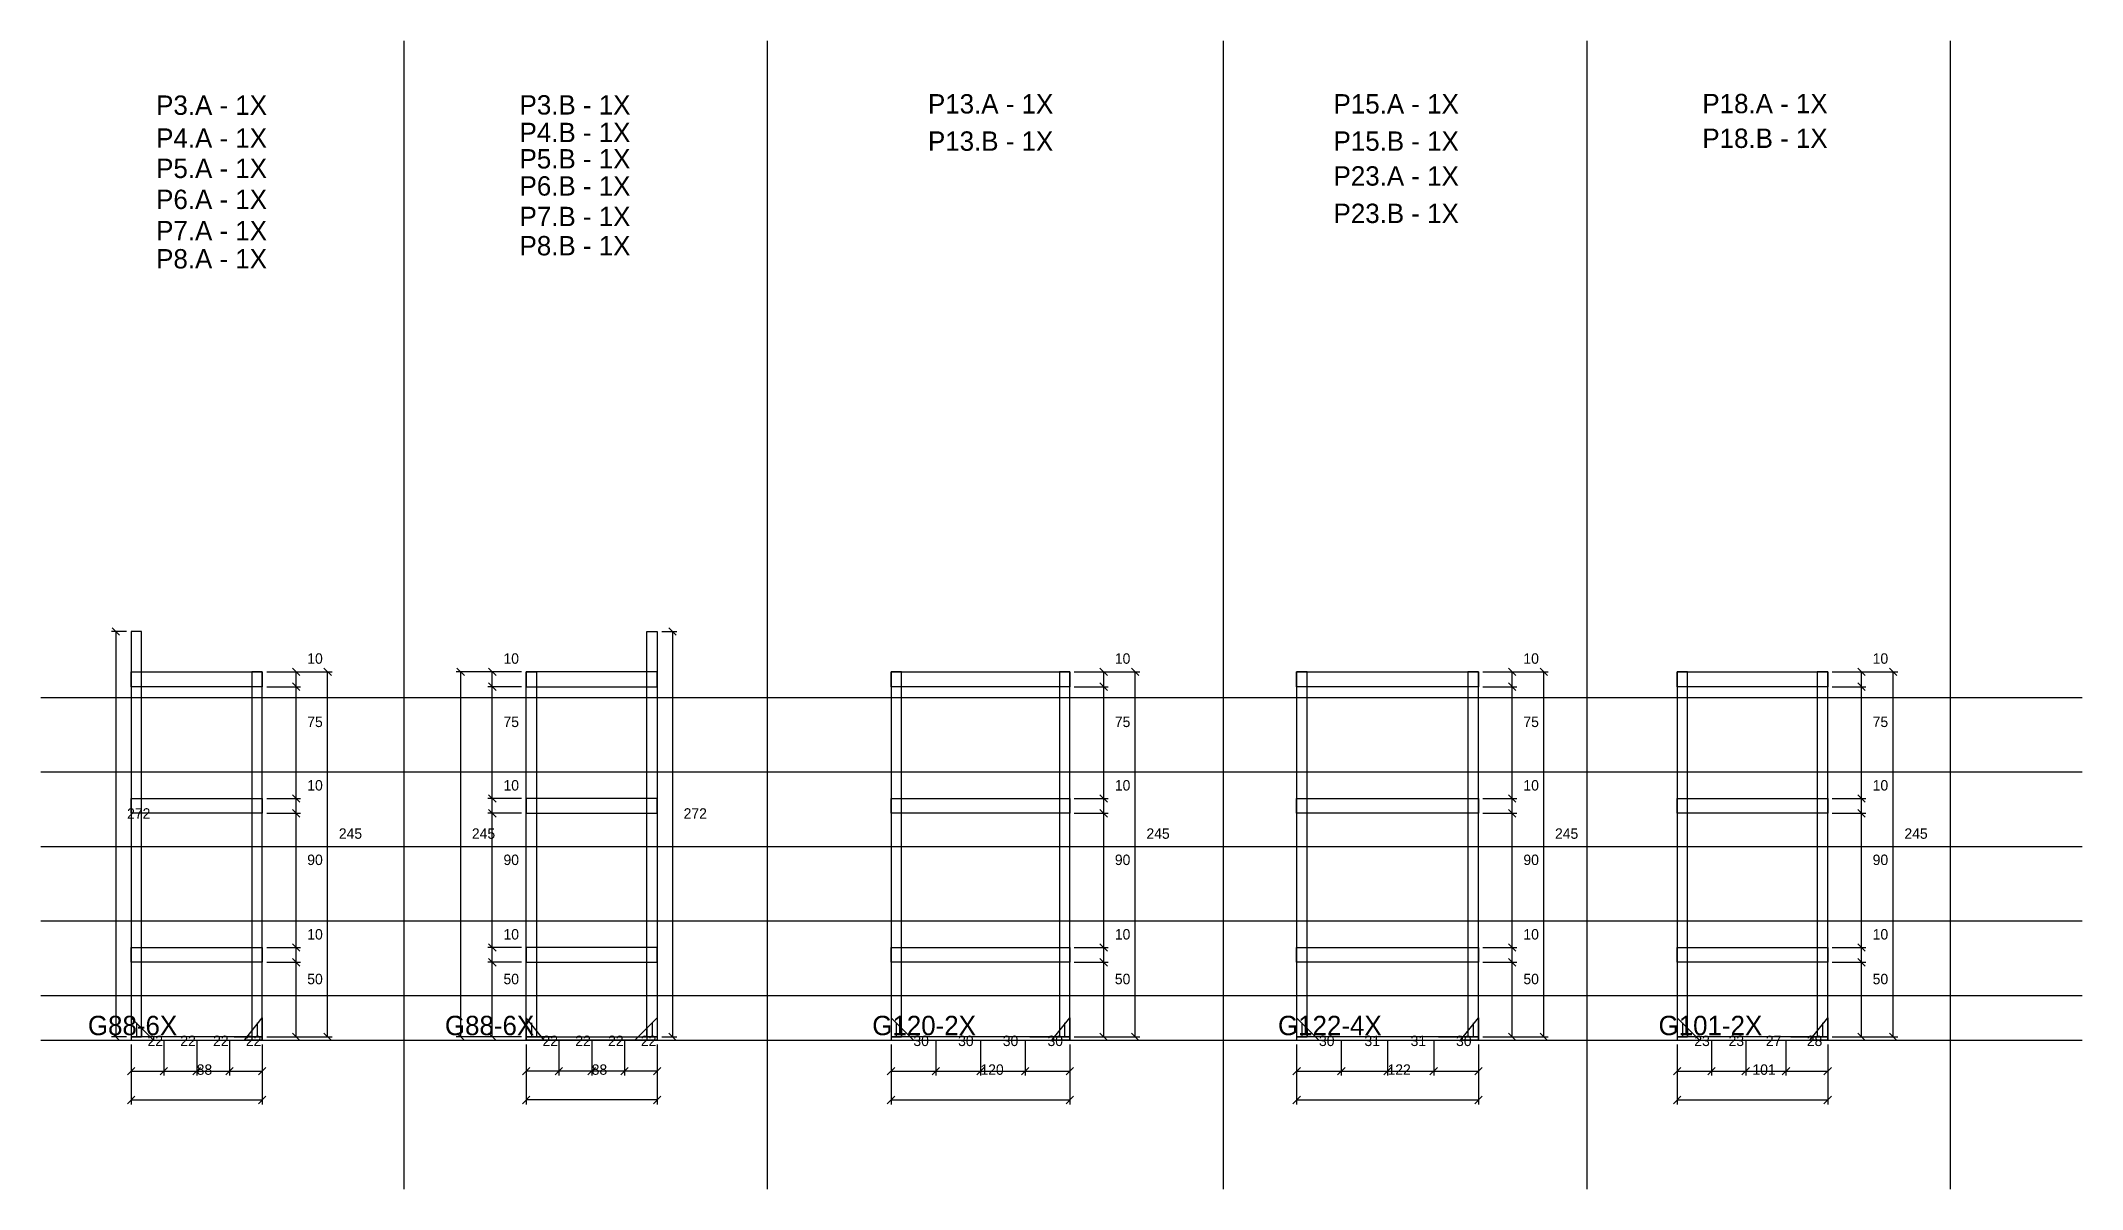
# Model space of a CAD drawing. Header units: metres. Extents: x 2577 to 5532, y 532 to 1302.
# Drawn here: x 2577 to 3947, y 532 to 1302 of the extents above; entities that cross this region are included whole.
import ezdxf

# ---------------------------------------------------------------- set-up
doc = ezdxf.new("R2010")
doc.units = ezdxf.units.M

msp = doc.modelspace()

# ---------------------------------------------------------------- texts
at = {"layer": 'COTA', "color": 1}
for s, p in [('10', (2756, 884.4)), ('10', (2887.7, 884.4)), ('10', (3298, 884.4)), ('10', (3572.2, 884.4)), ('10', (3806.6, 884.4)), ('75', (2756, 841.9)), ('75', (2887.7, 841.9)), ('75', (3298, 841.9)), ('75', (3572.2, 841.9)), ('75', (3806.6, 841.9)), ('10', (2756, 799.3)), ('10', (2887.7, 799.3)), ('10', (3298, 799.3)), ('10', (3572.2, 799.3)), ('10', (3806.6, 799.3)), ('272', (2635.1, 780.4)), ('272', (3008.6, 780.4)), ('245', (2777.2, 766.9)), ('245', (2866.5, 766.9)), ('245', (3319.2, 766.9)), ('245', (3593.4, 766.9)), ('245', (3827.9, 766.9)), ('90', (2756, 749.3)), ('90', (2887.7, 749.3)), ('90', (3298, 749.3)), ('90', (3572.2, 749.3)), ('90', (3806.6, 749.3)), ('10', (2756, 699.3)), ('10', (2887.7, 699.3)), ('10', (3298, 699.3)), ('10', (3572.2, 699.3)), ('10', (3806.6, 699.3)), ('50', (2756, 669.3)), ('50', (2887.7, 669.3)), ('50', (3298, 669.3)), ('50', (3572.2, 669.3)), ('50', (3806.6, 669.3)), ('22', (2648.8, 627.8)), ('22', (2670.8, 627.8)), ('22', (2692.8, 627.8)), ('22', (2714.8, 627.8)), ('22', (2913.9, 627.8)), ('22', (2935.9, 627.8)), ('22', (2957.9, 627.8)), ('22', (2979.9, 627.8)), ('30', (3162.8, 627.8)), ('30', (3192.8, 627.8)), ('30', (3222.8, 627.8)), ('30', (3252.8, 627.8)), ('30', (3435, 627.8)), ('31', (3465.5, 627.8)), ('31', (3496.5, 627.8)), ('30', (3527, 627.8)), ('23', (3686.9, 627.8)), ('23', (3709.9, 627.8)), ('27', (3734.9, 627.8)), ('28', (3762.4, 627.8)), ('88', (2681.8, 608.5)), ('88', (2946.9, 608.5)), ('120', (3207.8, 608.5)), ('122', (3481, 608.5)), ('101', (3725.9, 608.5))]:
    msp.add_text(s, height=7, dxfattribs=at).set_placement(p)
at = {"layer": 'Texto Seção', "color": 7}
for s, p in [('P3.A - 1X', (2654.6, 1252.8)), ('P3.B - 1X', (2898.5, 1253)), ('P13.A - 1X', (3172.6, 1253.7)), ('P15.A - 1X', (3444.8, 1253.7)), ('P18.A - 1X', (3692.3, 1253.9)), ('P4.B - 1X', (2898.5, 1234.5)), ('P4.A - 1X', (2654.6, 1230.7)), ('P13.B - 1X', (3172.6, 1228.7)), ('P15.B - 1X', (3444.8, 1228.7)), ('P18.B - 1X', (3692.3, 1230.6)), ('P5.A - 1X', (2654.6, 1210.4)), ('P5.B - 1X', (2898.5, 1216.8)), ('P6.B - 1X', (2898.5, 1198.6)), ('P23.A - 1X', (3444.8, 1205.3)), ('P6.A - 1X', (2654.6, 1189.6)), ('P23.B - 1X', (3444.8, 1180.2)), ('P7.A - 1X', (2654.6, 1168.6)), ('P7.B - 1X', (2898.5, 1178.1)), ('P8.B - 1X', (2898.5, 1158.5)), ('P8.A - 1X', (2654.6, 1149.7)), ('G88-6X', (2608.8, 635.1)), ('G88-6X', (2848.4, 635.1)), ('G120-2X', (3135.2, 635.1)), ('G122-4X', (3407.5, 635.1)), ('G101-2X', (3662.9, 635.1))]:
    msp.add_text(s, height=13, dxfattribs=at).set_placement(p)

# ---------------------------------------------------------------- linework, layer by layer
at = {"layer": 'COTA', "color": 4}
for p, q in [((2634.8, 906), (2624.6, 906)), ((2627.6, 906), (2627.6, 634)), ((2993.9, 906), (3004.1, 906)), ((3001.1, 906), (3001.1, 634)), ((2728.8, 879), (2751.5, 879)), ((2728.8, 879), (2772.7, 879)), ((2748.5, 869), (2748.5, 879)), ((2769.7, 634), (2769.7, 879)), ((2899.9, 879), (2856, 879)), ((2859, 634), (2859, 879)), ((2899.9, 879), (2877.2, 879)), ((2880.2, 869), (2880.2, 879)), ((3270.8, 879), (3314.7, 879)), ((3270.8, 879), (3293.5, 879)), ((3290.5, 869), (3290.5, 879)), ((3311.7, 634), (3311.7, 879)), ((3545, 879), (3588.9, 879)), ((3545, 879), (3567.7, 879)), ((3564.7, 869), (3564.7, 879)), ((3585.9, 634), (3585.9, 879)), ((3779.4, 879), (3802.1, 879)), ((3779.4, 879), (3823.4, 879)), ((3799.1, 869), (3799.1, 879)), ((3820.4, 634), (3820.4, 879)), ((2728.8, 869), (2751.5, 869)), ((2728.8, 869), (2751.5, 869)), ((2748.5, 794), (2748.5, 869)), ((2899.9, 869), (2877.2, 869)), ((2899.9, 869), (2877.2, 869)), ((2880.2, 794), (2880.2, 869)), ((3270.8, 869), (3293.5, 869)), ((3270.8, 869), (3293.5, 869)), ((3290.5, 794), (3290.5, 869)), ((3545, 869), (3567.7, 869)), ((3545, 869), (3567.7, 869)), ((3564.7, 794), (3564.7, 869)), ((3779.4, 869), (3802.1, 869)), ((3779.4, 869), (3802.1, 869)), ((3799.1, 794), (3799.1, 869)), ((2728.8, 794), (2751.5, 794)), ((2728.8, 794), (2751.5, 794)), ((2728.8, 784), (2751.5, 784)), ((2728.8, 784), (2751.5, 784)), ((2748.5, 784), (2748.5, 794)), ((2748.5, 694), (2748.5, 784)), ((2899.9, 794), (2877.2, 794)), ((2899.9, 794), (2877.2, 794)), ((2899.9, 784), (2877.2, 784)), ((2899.9, 784), (2877.2, 784)), ((2880.2, 784), (2880.2, 794)), ((2880.2, 694), (2880.2, 784)), ((3270.8, 794), (3293.5, 794)), ((3270.8, 794), (3293.5, 794)), ((3270.8, 784), (3293.5, 784)), ((3270.8, 784), (3293.5, 784)), ((3290.5, 784), (3290.5, 794)), ((3290.5, 694), (3290.5, 784)), ((3545, 794), (3567.7, 794)), ((3545, 794), (3567.7, 794)), ((3545, 784), (3567.7, 784)), ((3545, 784), (3567.7, 784)), ((3564.7, 784), (3564.7, 794)), ((3564.7, 694), (3564.7, 784)), ((3779.4, 794), (3802.1, 794)), ((3779.4, 794), (3802.1, 794)), ((3779.4, 784), (3802.1, 784)), ((3779.4, 784), (3802.1, 784)), ((3799.1, 784), (3799.1, 794)), ((3799.1, 694), (3799.1, 784)), ((2728.8, 694), (2751.5, 694)), ((2728.8, 694), (2751.5, 694)), ((2748.5, 684), (2748.5, 694)), ((2899.9, 694), (2877.2, 694)), ((2899.9, 694), (2877.2, 694)), ((2880.2, 684), (2880.2, 694)), ((3270.8, 694), (3293.5, 694)), ((3270.8, 694), (3293.5, 694)), ((3290.5, 684), (3290.5, 694)), ((3545, 694), (3567.7, 694)), ((3545, 694), (3567.7, 694)), ((3564.7, 684), (3564.7, 694)), ((3779.4, 694), (3802.1, 694)), ((3779.4, 694), (3802.1, 694)), ((3799.1, 684), (3799.1, 694)), ((2728.8, 684), (2751.5, 684)), ((2728.8, 684), (2751.5, 684)), ((2748.5, 634), (2748.5, 684)), ((2899.9, 684), (2877.2, 684)), ((2899.9, 684), (2877.2, 684)), ((2880.2, 634), (2880.2, 684)), ((3270.8, 684), (3293.5, 684)), ((3270.8, 684), (3293.5, 684)), ((3290.5, 634), (3290.5, 684)), ((3545, 684), (3567.7, 684)), ((3545, 684), (3567.7, 684)), ((3564.7, 634), (3564.7, 684)), ((3779.4, 684), (3802.1, 684)), ((3779.4, 684), (3802.1, 684)), ((3799.1, 634), (3799.1, 684)), ((2634.8, 634), (2624.6, 634)), ((2659.8, 631), (2659.8, 608)), ((2659.8, 631), (2659.8, 608)), ((2681.8, 631), (2681.8, 608)), ((2681.8, 631), (2681.8, 608)), ((2703.8, 631), (2703.8, 608)), ((2703.8, 631), (2703.8, 608)), ((2728.8, 634), (2751.5, 634)), ((2728.8, 634), (2772.7, 634)), ((2899.9, 634), (2856, 634)), ((2899.9, 634), (2877.2, 634)), ((2924.9, 631), (2924.9, 608)), ((2924.9, 631), (2924.9, 608)), ((2946.9, 631), (2946.9, 608)), ((2946.9, 631), (2946.9, 608)), ((2968.9, 631), (2968.9, 608)), ((2968.9, 631), (2968.9, 608)), ((2993.9, 634), (3004.1, 634)), ((3177.8, 631), (3177.8, 608)), ((3177.8, 631), (3177.8, 608)), ((3207.8, 631), (3207.8, 608)), ((3207.8, 631), (3207.8, 608)), ((3237.8, 631), (3237.8, 608)), ((3237.8, 631), (3237.8, 608)), ((3270.8, 634), (3314.7, 634)), ((3270.8, 634), (3293.5, 634)), ((3450, 631), (3450, 608)), ((3450, 631), (3450, 608)), ((3481, 631), (3481, 608)), ((3481, 631), (3481, 608)), ((3512, 631), (3512, 608)), ((3512, 631), (3512, 608)), ((3545, 634), (3588.9, 634)), ((3545, 634), (3567.7, 634)), ((3698.4, 631), (3698.4, 608)), ((3698.4, 631), (3698.4, 608)), ((3721.4, 631), (3721.4, 608)), ((3721.4, 631), (3721.4, 608)), ((3748.4, 631), (3748.4, 608)), ((3748.4, 631), (3748.4, 608)), ((3779.4, 634), (3823.4, 634)), ((3779.4, 634), (3802.1, 634)), ((2637.8, 628.8), (2637.8, 588.6)), ((2637.8, 628.8), (2637.8, 608)), ((2725.8, 628.8), (2725.8, 608)), ((2725.8, 628.8), (2725.8, 588.6)), ((2902.9, 628.8), (2902.9, 608)), ((2902.9, 628.8), (2902.9, 588.6)), ((2990.9, 628.8), (2990.9, 608)), ((2990.9, 628.8), (2990.9, 588.6)), ((3147.8, 628.8), (3147.8, 608)), ((3147.8, 628.8), (3147.8, 588.6)), ((3267.8, 628.8), (3267.8, 608)), ((3267.8, 628.8), (3267.8, 588.6)), ((3420, 628.8), (3420, 608)), ((3420, 628.8), (3420, 588.6)), ((3542, 628.8), (3542, 588.6)), ((3542, 628.8), (3542, 608)), ((3675.4, 628.8), (3675.4, 588.6)), ((3675.4, 628.8), (3675.4, 608)), ((3776.4, 628.8), (3776.4, 588.6)), ((3776.4, 628.8), (3776.4, 608)), ((2637.8, 611), (2659.8, 611)), ((2659.8, 611), (2681.8, 611)), ((2681.8, 611), (2703.8, 611)), ((2703.8, 611), (2725.8, 611)), ((2924.9, 611), (2902.9, 611)), ((2946.9, 611), (2924.9, 611)), ((2968.9, 611), (2946.9, 611)), ((2990.9, 611), (2968.9, 611)), ((3147.8, 611), (3177.8, 611)), ((3177.8, 611), (3207.8, 611)), ((3207.8, 611), (3237.8, 611)), ((3237.8, 611), (3267.8, 611)), ((3420, 611), (3450, 611)), ((3450, 611), (3481, 611)), ((3481, 611), (3512, 611)), ((3512, 611), (3542, 611)), ((3675.4, 611), (3698.4, 611)), ((3698.4, 611), (3721.4, 611)), ((3721.4, 611), (3748.4, 611)), ((3748.4, 611), (3776.4, 611)), ((2637.8, 591.6), (2725.8, 591.6)), ((2990.9, 591.6), (2902.9, 591.6)), ((3147.8, 591.6), (3267.8, 591.6)), ((3420, 591.6), (3542, 591.6)), ((3675.4, 591.6), (3776.4, 591.6))]:
    msp.add_line(p, q, dxfattribs=at)
at = {"layer": 'COTA'}
for points in [[(2630.1, 903.5), (2625.1, 908.5)], [(3003.6, 903.5), (2998.6, 908.5)], [(2751, 876.5), (2746, 881.5)], [(2772.2, 876.5), (2767.2, 881.5)], [(2861.5, 876.5), (2856.5, 881.5)], [(2882.7, 876.5), (2877.7, 881.5)], [(3293, 876.5), (3288, 881.5)], [(3314.2, 876.5), (3309.2, 881.5)], [(3567.2, 876.5), (3562.2, 881.5)], [(3588.4, 876.5), (3583.4, 881.5)], [(3801.6, 876.5), (3796.6, 881.5)], [(3822.9, 876.5), (3817.9, 881.5)], [(2751, 866.5), (2746, 871.5)], [(2746, 871.5), (2751, 866.5)], [(2877.7, 871.5), (2882.7, 866.5)], [(2882.7, 866.5), (2877.7, 871.5)], [(3293, 866.5), (3288, 871.5)], [(3288, 871.5), (3293, 866.5)], [(3562.2, 871.5), (3567.2, 866.5)], [(3567.2, 866.5), (3562.2, 871.5)], [(3796.6, 871.5), (3801.6, 866.5)], [(3801.6, 866.5), (3796.6, 871.5)], [(2746, 796.5), (2751, 791.5)], [(2751, 791.5), (2746, 796.5)], [(2882.7, 791.5), (2877.7, 796.5)], [(2877.7, 796.5), (2882.7, 791.5)], [(3288, 796.5), (3293, 791.5)], [(3293, 791.5), (3288, 796.5)], [(3567.2, 791.5), (3562.2, 796.5)], [(3562.2, 796.5), (3567.2, 791.5)], [(3796.6, 796.5), (3801.6, 791.5)], [(3801.6, 791.5), (3796.6, 796.5)], [(2746, 786.5), (2751, 781.5)], [(2751, 781.5), (2746, 786.5)], [(2882.7, 781.5), (2877.7, 786.5)], [(2877.7, 786.5), (2882.7, 781.5)], [(3288, 786.5), (3293, 781.5)], [(3293, 781.5), (3288, 786.5)], [(3567.2, 781.5), (3562.2, 786.5)], [(3562.2, 786.5), (3567.2, 781.5)], [(3801.6, 781.5), (3796.6, 786.5)], [(3796.6, 786.5), (3801.6, 781.5)], [(2746, 696.5), (2751, 691.5)], [(2751, 691.5), (2746, 696.5)], [(2746, 686.5), (2751, 681.5)], [(2751, 681.5), (2746, 686.5)], [(2882.7, 691.5), (2877.7, 696.5)], [(2877.7, 696.5), (2882.7, 691.5)], [(2882.7, 681.5), (2877.7, 686.5)], [(2877.7, 686.5), (2882.7, 681.5)], [(3293, 691.5), (3288, 696.5)], [(3288, 696.5), (3293, 691.5)], [(3288, 686.5), (3293, 681.5)], [(3293, 681.5), (3288, 686.5)], [(3567.2, 691.5), (3562.2, 696.5)], [(3562.2, 696.5), (3567.2, 691.5)], [(3567.2, 681.5), (3562.2, 686.5)], [(3562.2, 686.5), (3567.2, 681.5)], [(3801.6, 691.5), (3796.6, 696.5)], [(3796.6, 696.5), (3801.6, 691.5)], [(3801.6, 681.5), (3796.6, 686.5)], [(3796.6, 686.5), (3801.6, 681.5)], [(2625.1, 636.5), (2630.1, 631.5)], [(2746, 636.5), (2751, 631.5)], [(2767.2, 636.5), (2772.2, 631.5)], [(2856.5, 636.5), (2861.5, 631.5)], [(2877.7, 636.5), (2882.7, 631.5)], [(2998.6, 636.5), (3003.6, 631.5)], [(3288, 636.5), (3293, 631.5)], [(3309.2, 636.5), (3314.2, 631.5)], [(3562.2, 636.5), (3567.2, 631.5)], [(3583.4, 636.5), (3588.4, 631.5)], [(3796.6, 636.5), (3801.6, 631.5)], [(3817.9, 636.5), (3822.9, 631.5)], [(2640.3, 613.5), (2635.3, 608.5)], [(2657.3, 608.5), (2662.3, 613.5)], [(2662.3, 613.5), (2657.3, 608.5)], [(2684.3, 613.5), (2679.3, 608.5)], [(2679.3, 608.5), (2684.3, 613.5)], [(2706.3, 613.5), (2701.3, 608.5)], [(2701.3, 608.5), (2706.3, 613.5)], [(2723.3, 608.5), (2728.3, 613.5)], [(2905.4, 613.5), (2900.4, 608.5)], [(2922.4, 608.5), (2927.4, 613.5)], [(2927.4, 613.5), (2922.4, 608.5)], [(2944.4, 608.5), (2949.4, 613.5)], [(2949.4, 613.5), (2944.4, 608.5)], [(2966.4, 608.5), (2971.4, 613.5)], [(2971.4, 613.5), (2966.4, 608.5)], [(2988.4, 608.5), (2993.4, 613.5)], [(3150.3, 613.5), (3145.3, 608.5)], [(3180.3, 613.5), (3175.3, 608.5)], [(3175.3, 608.5), (3180.3, 613.5)], [(3205.3, 608.5), (3210.3, 613.5)], [(3210.3, 613.5), (3205.3, 608.5)], [(3240.3, 613.5), (3235.3, 608.5)], [(3235.3, 608.5), (3240.3, 613.5)], [(3265.3, 608.5), (3270.3, 613.5)], [(3422.5, 613.5), (3417.5, 608.5)], [(3452.5, 613.5), (3447.5, 608.5)], [(3447.5, 608.5), (3452.5, 613.5)], [(3483.5, 613.5), (3478.5, 608.5)], [(3478.5, 608.5), (3483.5, 613.5)], [(3514.5, 613.5), (3509.5, 608.5)], [(3509.5, 608.5), (3514.5, 613.5)], [(3539.5, 608.5), (3544.5, 613.5)], [(3677.9, 613.5), (3672.9, 608.5)], [(3700.9, 613.5), (3695.9, 608.5)], [(3695.9, 608.5), (3700.9, 613.5)], [(3718.9, 608.5), (3723.9, 613.5)], [(3723.9, 613.5), (3718.9, 608.5)], [(3750.9, 613.5), (3745.9, 608.5)], [(3745.9, 608.5), (3750.9, 613.5)], [(3773.9, 608.5), (3778.9, 613.5)], [(2640.3, 594.1), (2635.3, 589.1)], [(2723.3, 589.1), (2728.3, 594.1)], [(2905.4, 594.1), (2900.4, 589.1)], [(2988.4, 589.1), (2993.4, 594.1)], [(3150.3, 594.1), (3145.3, 589.1)], [(3265.3, 589.1), (3270.3, 594.1)], [(3422.5, 594.1), (3417.5, 589.1)], [(3539.5, 589.1), (3544.5, 594.1)], [(3677.9, 594.1), (3672.9, 589.1)], [(3773.9, 589.1), (3778.9, 594.1)]]:
    msp.add_lwpolyline(points, dxfattribs=at)
at = {"layer": 'Madeira', "color": 250}
for p, q in [((2637.8, 634), (2637.8, 631.8)), ((2637.8, 634), (2637.8, 631.8)), ((2647.6, 634), (2637.8, 634)), ((2637.8, 634), (2637.8, 631.8)), ((2647.6, 634), (2637.8, 634)), ((2641.3, 643.3), (2641.3, 634)), ((2715.9, 634), (2725.8, 634)), ((2715.9, 634), (2725.8, 634)), ((2722.3, 643.3), (2722.3, 634)), ((2912.7, 634), (2902.9, 634)), ((2912.7, 634), (2902.9, 634)), ((2906.4, 643.3), (2906.4, 634)), ((2981.1, 634), (2990.9, 634)), ((2981.1, 634), (2990.9, 634)), ((2987.4, 643.3), (2987.4, 634)), ((2990.9, 634), (2990.9, 631.8)), ((2990.9, 634), (2990.9, 631.8)), ((2990.9, 634), (2990.9, 631.8)), ((3157.6, 634), (3147.8, 634)), ((3147.8, 634), (3147.8, 631.8)), ((3157.6, 634), (3147.8, 634)), ((3147.8, 634), (3147.8, 631.8)), ((3147.8, 634), (3147.8, 631.8)), ((3151.3, 643.3), (3151.3, 634)), ((3258, 634), (3267.8, 634)), ((3258, 634), (3267.8, 634)), ((3264.3, 643.3), (3264.3, 634)), ((3420, 634), (3420, 631.8)), ((3429.8, 634), (3420, 634)), ((3429.8, 634), (3420, 634)), ((3420, 634), (3420, 631.8)), ((3420, 634), (3420, 631.8)), ((3423.5, 643.3), (3423.5, 634)), ((3532.2, 634), (3542, 634)), ((3532.2, 634), (3542, 634)), ((3538.5, 643.3), (3538.5, 634)), ((3675.4, 634), (3675.4, 631.8)), ((3685.3, 634), (3675.4, 634)), ((3675.4, 634), (3675.4, 631.8)), ((3675.4, 634), (3675.4, 631.8)), ((3685.3, 634), (3675.4, 634)), ((3678.9, 643.3), (3678.9, 634)), ((3766.6, 634), (3776.4, 634)), ((3766.6, 634), (3776.4, 634)), ((3772.9, 643.3), (3772.9, 634))]:
    msp.add_line(p, q, dxfattribs=at)
at = {"layer": 'Madeira', "color": 1}
for p, q in [((2653.6, 634), (2637.8, 634)), ((2641.3, 643.3), (2641.3, 634)), ((2644.8, 639.8), (2644.8, 634)), ((2707, 634), (2725.8, 634)), ((2722.3, 643.3), (2722.3, 634)), ((2921.7, 634), (2902.9, 634)), ((2906.4, 643.3), (2906.4, 634)), ((2975.1, 634), (2990.9, 634)), ((2983.9, 639.8), (2983.9, 634)), ((2987.4, 643.3), (2987.4, 634)), ((3163.6, 634), (3147.8, 634)), ((3151.3, 643.3), (3151.3, 634)), ((3154.8, 639.8), (3154.8, 634)), ((3241, 634), (3267.8, 634)), ((3264.3, 643.3), (3264.3, 634)), ((3435.8, 634), (3420, 634)), ((3423.5, 643.3), (3423.5, 634)), ((3427, 639.8), (3427, 634)), ((3515.2, 634), (3542, 634)), ((3538.5, 643.3), (3538.5, 634)), ((3691.2, 634), (3675.4, 634)), ((3678.9, 643.3), (3678.9, 634)), ((3682.4, 639.8), (3682.4, 634)), ((3751.6, 634), (3776.4, 634)), ((3772.9, 643.3), (3772.9, 634))]:
    msp.add_line(p, q, dxfattribs=at)
at = {"layer": 'Madeira', "color": 252}
for points in [[(2637.8, 646.8), (2637.8, 631.8), (2652.8, 631.8), (2637.8, 646.8)], [(2725.8, 646.8), (2725.8, 631.8), (2713.8, 631.8), (2725.8, 646.8)], [(2902.9, 646.8), (2902.9, 631.8), (2914.9, 631.8), (2902.9, 646.8)], [(2990.9, 646.8), (2990.9, 631.8), (2975.9, 631.8), (2990.9, 646.8)], [(3147.8, 646.8), (3147.8, 631.8), (3162.8, 631.8), (3147.8, 646.8)], [(3267.8, 646.8), (3267.8, 631.8), (3255.8, 631.8), (3267.8, 646.8)], [(3420, 646.8), (3420, 631.8), (3435, 631.8), (3420, 646.8)], [(3542, 646.8), (3542, 631.8), (3530, 631.8), (3542, 646.8)], [(3675.4, 646.8), (3675.4, 631.8), (3690.4, 631.8), (3675.4, 646.8)], [(3776.4, 646.8), (3776.4, 631.8), (3764.4, 631.8), (3776.4, 646.8)]]:
    msp.add_lwpolyline(points, dxfattribs=at)
at = {"layer": 'Madeira'}
for points in [[(2637.8, 646.8), (2637.8, 631.8), (2652.8, 631.8), (2637.8, 646.8)], [(2725.8, 646.8), (2725.8, 631.8), (2713.8, 631.8), (2725.8, 646.8)], [(2902.9, 646.8), (2902.9, 631.8), (2914.9, 631.8), (2902.9, 646.8)], [(2990.9, 646.8), (2990.9, 631.8), (2975.9, 631.8), (2990.9, 646.8)], [(3147.8, 646.8), (3147.8, 631.8), (3162.8, 631.8), (3147.8, 646.8)], [(3267.8, 646.8), (3267.8, 631.8), (3255.8, 631.8), (3267.8, 646.8)], [(3420, 646.8), (3420, 631.8), (3435, 631.8), (3420, 646.8)], [(3542, 646.8), (3542, 631.8), (3530, 631.8), (3542, 646.8)], [(3675.4, 646.8), (3675.4, 631.8), (3690.4, 631.8), (3675.4, 646.8)], [(3776.4, 646.8), (3776.4, 631.8), (3764.4, 631.8), (3776.4, 646.8)]]:
    msp.add_lwpolyline(points, dxfattribs=at)
at = {"layer": 'Nível', "color": 4}
for p, q in [((2577.2, 861.8), (3947.2, 861.8)), ((2577.2, 811.8), (3947.2, 811.8)), ((2577.2, 761.8), (3947.2, 761.8)), ((2577.2, 711.8), (3947.2, 711.8)), ((2577.2, 661.8), (3947.2, 661.8)), ((2577.2, 631.8), (3947.2, 631.8))]:
    msp.add_line(p, q, dxfattribs=at)
at = {"layer": 'Sarr 2.2x7', "color": 40}
for p, q in [((2637.8, 634), (2637.8, 631.8)), ((2725.8, 631.8), (2725.8, 634)), ((2902.9, 631.8), (2902.9, 634)), ((2990.9, 634), (2990.9, 631.8)), ((3147.8, 634), (3147.8, 631.8)), ((3267.8, 631.8), (3267.8, 634)), ((3420, 634), (3420, 631.8)), ((3542, 631.8), (3542, 634)), ((3675.4, 634), (3675.4, 631.8)), ((3776.4, 631.8), (3776.4, 634))]:
    msp.add_line(p, q, dxfattribs=at)
for points in [[(2725.8, 634), (2637.8, 634), (2637.8, 631.8), (2725.8, 631.8), (2725.8, 634)], [(2902.9, 634), (2990.9, 634), (2990.9, 631.8), (2902.9, 631.8), (2902.9, 634)], [(3267.8, 634), (3147.8, 634), (3147.8, 631.8), (3267.8, 631.8), (3267.8, 634)], [(3542, 634), (3420, 634), (3420, 631.8), (3542, 631.8), (3542, 634)], [(3776.4, 634), (3675.4, 634), (3675.4, 631.8), (3776.4, 631.8), (3776.4, 634)]]:
    msp.add_lwpolyline(points, dxfattribs=at)
at = {"layer": 'SARR_2.2x10', "color": 60}
for points in [[(2637.8, 879), (2725.8, 879), (2725.8, 869), (2637.8, 869), (2637.8, 879)], [(2990.9, 879), (2902.9, 879), (2902.9, 869), (2990.9, 869), (2990.9, 879)], [(3147.8, 879), (3267.8, 879), (3267.8, 869), (3147.8, 869), (3147.8, 879)], [(3420, 879), (3542, 879), (3542, 869), (3420, 869), (3420, 879)], [(3675.4, 879), (3776.4, 879), (3776.4, 869), (3675.4, 869), (3675.4, 879)], [(2637.8, 794), (2725.8, 794), (2725.8, 784), (2637.8, 784), (2637.8, 794)], [(2990.9, 794), (2902.9, 794), (2902.9, 784), (2990.9, 784), (2990.9, 794)], [(3147.8, 794), (3267.8, 794), (3267.8, 784), (3147.8, 784), (3147.8, 794)], [(3420, 794), (3542, 794), (3542, 784), (3420, 784), (3420, 794)], [(3675.4, 794), (3776.4, 794), (3776.4, 784), (3675.4, 784), (3675.4, 794)], [(2637.8, 694), (2725.8, 694), (2725.8, 684), (2637.8, 684), (2637.8, 694)], [(2990.9, 694), (2902.9, 694), (2902.9, 684), (2990.9, 684), (2990.9, 694)], [(3147.8, 694), (3267.8, 694), (3267.8, 684), (3147.8, 684), (3147.8, 694)], [(3420, 694), (3542, 694), (3542, 684), (3420, 684), (3420, 694)], [(3675.4, 694), (3776.4, 694), (3776.4, 684), (3675.4, 684), (3675.4, 694)]]:
    msp.add_lwpolyline(points, dxfattribs=at)
at = {"layer": 'SARR_7x7', "color": 40}
for points in [[(2637.8, 634), (2644.8, 634), (2644.8, 906), (2637.8, 906), (2637.8, 634)], [(2990.9, 634), (2983.9, 634), (2983.9, 906), (2990.9, 906), (2990.9, 634)], [(2718.8, 634), (2725.8, 634), (2725.8, 879), (2718.8, 879), (2718.8, 634)], [(2909.9, 634), (2902.9, 634), (2902.9, 879), (2909.9, 879), (2909.9, 634)], [(3147.8, 634), (3154.8, 634), (3154.8, 879), (3147.8, 879), (3147.8, 634)], [(3260.8, 634), (3267.8, 634), (3267.8, 879), (3260.8, 879), (3260.8, 634)], [(3420, 634), (3427, 634), (3427, 879), (3420, 879), (3420, 634)], [(3535, 634), (3542, 634), (3542, 879), (3535, 879), (3535, 634)], [(3675.4, 634), (3682.4, 634), (3682.4, 879), (3675.4, 879), (3675.4, 634)], [(3769.4, 634), (3776.4, 634), (3776.4, 879), (3769.4, 879), (3769.4, 634)]]:
    msp.add_lwpolyline(points, dxfattribs=at)
at = {"layer": 'Texto Nível', "color": 251}
for p, q in [((2821.1, 531.7), (2821.1, 1302.5)), ((3065, 531.7), (3065, 1302.5)), ((3370.9, 531.7), (3370.9, 1302.5)), ((3614.9, 531.7), (3614.9, 1302.5)), ((3858.8, 531.7), (3858.8, 1302.5))]:
    msp.add_line(p, q, dxfattribs=at)

msp.set_redraw_order([(e.dxf.handle, doc.entitydb.next_handle()) for e in msp.query("TEXT MTEXT ATTDEF DIMENSION ARC_DIMENSION")])  # texts and dimensions are drawn at this point

doc.saveas('drawing.dxf')
